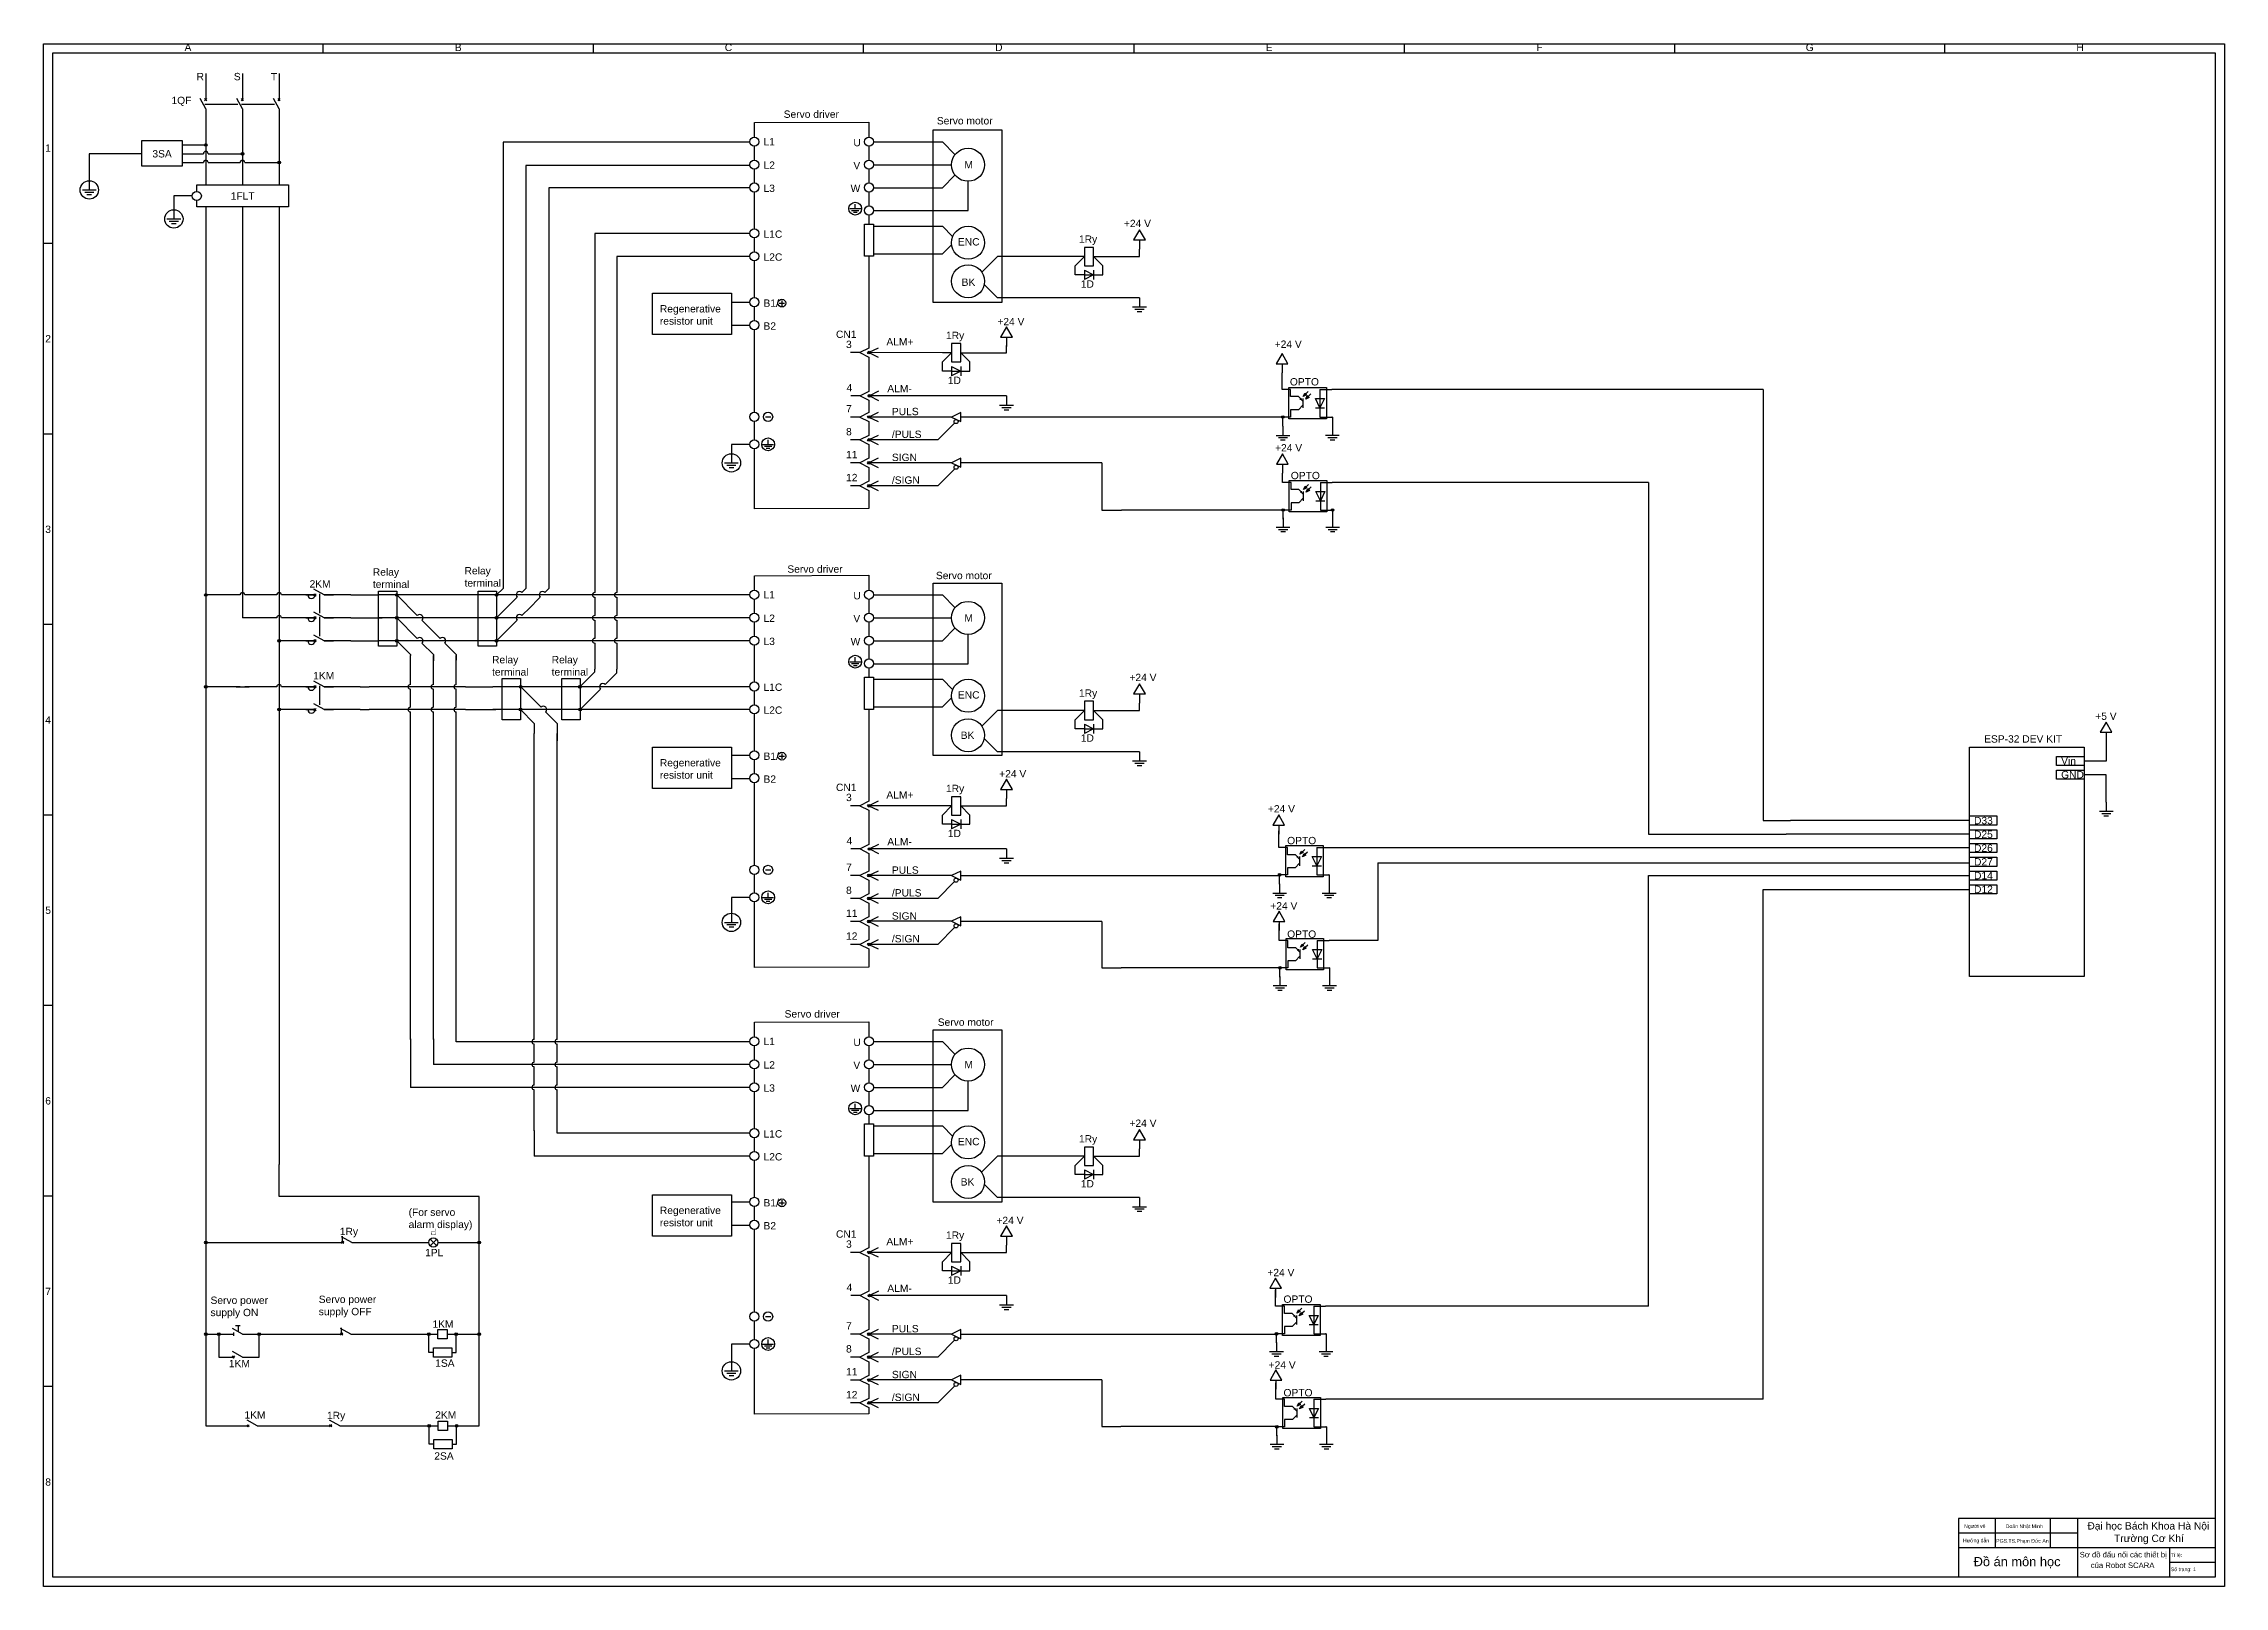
# Model space of a CAD drawing. Header units: millimetres. Extents: x 0 to 1189, y 0 to 841.
import ezdxf
from ezdxf.enums import TextEntityAlignment as Align

# ---------------------------------------------------------------- set-up
doc = ezdxf.new("R2010")
doc.units = ezdxf.units.MM
for name, color, linetype in [('LINK', 9, 'Continuous'), ('MISC', 7, 'Continuous'), ('SYMS', 7, 'Continuous'), ('WIRES', 7, 'Continuous')]:
    doc.layers.add(name, color=color, linetype=linetype)
doc.styles.get("Standard").update_dxf_attribs({"font": 'arial.ttf'})
doc.styles.add('WD_IEC', font='isocp2.shx')

msp = doc.modelspace()

# ---------------------------------------------------------------- texts
for s, p in [('A', (78.7, 837)), ('B', (226.1, 837)), ('C', (373.4, 837)), ('D', (520.8, 837)), ('E', (668.2, 837)), ('F', (815.6, 837)), ('G', (962.9, 837)), ('H', (1110.3, 837))]:
    msp.add_text(s, height=4).set_placement(p, align=Align.CENTER)
for s, p in [('1', (4, 784.1)), ('2', (4, 680.2)), ('3', (4, 576.3)), ('4', (4, 472.4)), ('5', (4, 368.6)), ('6', (4, 264.7)), ('7', (4, 160.8)), ('8', (4, 56.9))]:
    msp.add_text(s, height=4).set_placement(p, align=Align.MIDDLE_RIGHT)
for s, height, p in [('Hướng dẫn', 2, (1046.5, 24)), ('Người vẽ', 2, (1047.1, 31.9)), ('PGS.TS.Phạm Đức An', 2, (1064.6, 23.8)), ('Doãn Nhật Minh', 2, (1069.8, 31.8)), ('Đại học Bách Khoa Hà Nội', 4, (1114.3, 31)), ('Trường Cơ Khí', 4, (1128.8, 24.2)), ('Đồ án môn học', 5, (1052.3, 11)), ('Sơ đồ đấu nối các thiết bị', 3, (1110.1, 15.8)), ('                     của Robot SCARA', 3, (1091.7, 10)), ('Tỉ lệ:', 2, (1159.9, 16.1)), ('Số trang: 1', 2, (1159.8, 8.3))]:
    msp.add_text(s, height=height).set_placement(p)
at = {"char_height": 4, "attachment_point": 1}
for s, insert in [('R', (83.4, 825.1)), ('S', (103.7, 825.1)), ('T', (123.9, 825))]:
    msp.add_mtext(s, dxfattribs=dict(at, insert=insert))
for s, width, heights, insert in [('1QF', 13.361, [0], (69.7, 812.1)), ('Servo driver', 52.5, [0], (403.5, 804.6)), ('Servo motor', 52.5, [0], (487, 801)), ('L1', 12.287, [0], (392.5, 789.6)), ('U', 12.287, [0], (441.5, 789.1)), ('3SA', 17.603, [0], (59.3, 783)), ('L2', 12.287, [0], (392.5, 776.8)), ('V', 12.287, [0], (441.5, 776.6)), ('M', 11, [0], (502, 777)), ('L3', 12.287, [0], (392.5, 764.2)), ('W', 12.287, [0], (440, 764.1)), ('1FLT', 27.5, [0], (102, 760)), ('L1C', 12.287, [0], (392.5, 739.2)), ('+24 V', 18.47, [0], (589, 745)), ('L2C', 12.287, [0], (392.5, 726.7)), ('ENC', 12, [0], (498.5, 735)), ('1Ry', 12, [0], (564.5, 736.5)), ('B1/', 12.287, [0], (392.5, 701.6)), ('BK', 12.5, [0], (500.5, 713)), ('1D', 12.5, [0], (565.5, 712)), ('Regenerative\\Presistor unit', 41.5, [0], (336, 698.5)), ('+24 V', 18.47, [3.04], (520, 691.5)), ('B2', 12.287, [0], (392.5, 689.1)), ('CN1', 12, [0], (432, 684.6)), ('3', 6, [0], (437.5, 679.1)), ('ALM+', 13.5, [0], (459.5, 680.5)), ('1Ry', 12, [0], (492, 684)), ('+24 V', 18.47, [3.04], (671.2, 679.2)), ('4', 6, [0], (437.8, 655.5)), ('ALM-', 13.5, [0], (460, 655)), ('1D', 12.5, [0], (493, 659.5)), ('OPTO', 18.634, [0], (679.5, 658.7)), ('7', 6, [0], (437.5, 644)), ('PULS', 10.5, [0], (462.5, 642.5)), ('8', 6, [0], (437.5, 631.5)), ('/PULS', 10.5, [0], (462.5, 630.1)), ('11', 6, [0], (437.5, 619)), ('+24 V', 18.47, [3.04], (671.4, 622.7)), ('12', 6, [0], (437.5, 606.5)), ('SIGN', 13, [0], (462.5, 617.5)), ('OPTO', 18.634, [0], (680, 607.6)), ('/SIGN', 13, [0], (462.5, 605.1)), ('2KM', 18.5, [0], (145, 548.5)), ('Relay terminal', 19, [0], (179.5, 555)), ('Relay terminal', 19, [0], (229.5, 555.7)), ('Servo driver', 52.5, [0], (405.5, 556.6)), ('Servo motor', 52.5, [0], (486.5, 553.1)), ('L1', 12.287, [0], (392.5, 542.6)), ('U', 12.287, [0], (441.5, 542.1)), ('L2', 12.287, [0], (392.5, 529.8)), ('V', 12.287, [0], (441.5, 529.6)), ('M', 11, [0], (502, 530)), ('L3', 12.287, [0], (392.5, 517.2)), ('W', 12.287, [0], (440, 517.1)), ('Relay terminal', 19, [0], (244.5, 507.2)), ('Relay terminal', 19, [0], (277, 507.2)), ('1KM', 18.5, [0], (147, 498.5)), ('L1C', 12.287, [0], (392.5, 492.2)), ('ENC', 12, [0], (498.5, 488)), ('1Ry', 12, [0], (564.5, 489)), ('+24 V', 18.47, [3.04], (592, 497.5)), ('L2C', 12.287, [0], (392.5, 479.7)), ('+5 V', 18.47, [3.04], (1118.6, 476.4)), ('BK', 11.5, [0], (500, 466)), ('1D', 12.5, [0], (565.5, 464.5)), ('ESP-32 DEV KIT', 44.54, [5.02], (1058, 464)), ('B1/', 12.287, [0], (392.5, 454.6)), ('Vin', 11, [0], (1100, 452)), ('Regenerative\\Presistor unit', 41.5, [0], (336, 451)), ('B2', 12.287, [0], (392.5, 442.1)), ('+24 V', 18.47, [3.04], (521, 445)), ('GND', 11, [0], (1100, 444.5)), ('CN1', 12, [0], (432, 437.6)), ('3', 6, [0], (437.5, 432.1)), ('ALM+', 13.5, [0], (459.5, 433.5)), ('1Ry', 12, [0], (492, 437)), ('+24 V', 18.47, [3.04], (667.5, 425.9)), ('D33', 11, [0], (1052.5, 419.5)), ('4', 6, [0], (437.8, 408.5)), ('ALM-', 13.5, [0], (460, 408)), ('1D', 12.5, [0], (493, 412.5)), ('OPTO', 18.634, [0], (678, 408.6)), ('D25', 11, [0], (1052.5, 412)), ('D26', 11, [0], (1052.5, 404.5)), ('7', 6, [0], (437.5, 394)), ('PULS', 10.5, [0], (462.5, 392.5)), ('D27', 11, [0], (1052.5, 397)), ('8', 6, [0], (437.5, 381.5)), ('D14', 11, [0], (1052.5, 389.5)), ('D12', 11, [0], (1052.5, 382)), ('11', 6, [0], (437.5, 369)), ('/PULS', 10.5, [0], (462.5, 380.1)), ('+24 V', 18.47, [3.04], (668.8, 373)), ('SIGN', 13, [0], (462.5, 367.5)), ('OPTO', 18.634, [0], (678, 357.6)), ('12', 6, [0], (437.5, 356.5)), ('/SIGN', 13, [0], (462.5, 355.1)), ('Servo driver', 52.5, [0], (404, 314.1)), ('Servo motor', 52.5, [0], (487.5, 309.6)), ('L1', 12.287, [0], (392.5, 299.1)), ('U', 12.287, [0], (441.5, 298.6)), ('L2', 12.287, [0], (392.5, 286.3)), ('V', 12.287, [0], (441.5, 286.1)), ('M', 11, [0], (502, 286.5)), ('L3', 12.287, [0], (392.5, 273.7)), ('W', 12.287, [0], (440, 273.6)), ('+24 V', 18.47, [3.04], (592, 254.5)), ('L1C', 12.287, [0], (392.5, 248.7)), ('ENC', 12, [0], (498.5, 244.5)), ('1Ry', 12, [0], (564.5, 246)), ('L2C', 12.287, [0], (392.5, 236.2)), ('BK', 11.5, [0], (500, 222.5)), ('1D', 12.5, [0], (565.5, 221.5)), ('(For servo alarm display)', 36.466, [18.5], (199, 206)), ('Regenerative\\Presistor unit', 41.5, [0], (336, 207)), ('B1/', 12.287, [0], (392.5, 211.1)), ('1Ry', 18.5, [0], (161.5, 195.5)), ('B2', 12.287, [0], (392.5, 198.6)), ('CN1', 12, [0], (432, 194.1)), ('1Ry', 12, [0], (492, 193.5)), ('+24 V', 18.47, [3.04], (519.5, 201.5)), ('1PL', 12.5, [0], (208, 184)), ('3', 6, [0], (437.5, 188.6)), ('ALM+', 13.5, [0], (459.5, 190)), ('1D', 12.5, [0], (493, 169)), ('+24 V', 18.47, [3.04], (667.2, 173.1)), ('Servo power supply ON', 35.5, [0], (91, 158)), ('Servo power supply OFF', 35.5, [0], (150, 158.5)), ('4', 6, [0], (437.8, 165)), ('ALM-', 13.5, [0], (460, 164.5)), ('OPTO', 18.634, [0], (676, 158.6)), ('1KM', 18.5, [0], (212, 145)), ('7', 6, [0], (437.5, 144)), ('8', 6, [0], (437.5, 131.5)), ('PULS', 10.5, [0], (462.5, 142.5)), ('1KM', 18.5, [0], (101, 123.5)), ('1SA', 18.5, [0], (213.5, 123.7)), ('11', 6, [0], (437.5, 119)), ('/PULS', 10.5, [0], (462.5, 130.1)), ('+24 V', 18.47, [3.04], (667.9, 122.7)), ('SIGN', 13, [0], (462.5, 117.5)), ('OPTO', 18.634, [0], (676, 107.6)), ('1KM', 18.5, [0], (109.5, 95.5)), ('1Ry', 18.5, [0], (154.5, 95.2)), ('2KM', 18.5, [0], (213.5, 95.5)), ('12', 6, [0], (437.5, 106.5)), ('/SIGN', 13, [0], (462.5, 105.1)), ('2SA', 18.5, [0], (213, 73.1))]:
    msp.add_mtext_dynamic_manual_height_columns(s, width=width, gutter_width=20, heights=heights, dxfattribs=dict(at, insert=insert))

# ---------------------------------------------------------------- blocks, each defined once
blk = doc.blocks.new('WDDOT')
for radius in [0.72, 0.449, 0.223]:
    blk.add_circle((0, 0), radius)
blk = doc.blocks.new('VGND4')
for p, q in [((0, 0), (0, -10)), ((-3.75, -10), (3.75, -10)), ((-2.5, -11.25), (2.5, -11.25)), ((-1.25, -12.5), (1.25, -12.5))]:
    blk.add_line(p, q)
blk.add_circle((0, -10), 5)
at = {"style": 'WD_IEC'}
for tag, p in [('INST', (-5.25, 2.75)), ('LOC', (-5.25, -0.75)), ('TAG1', (-5.25, -4.25))]:
    blk.add_attdef(tag, text='', height=2.5, dxfattribs=at).set_placement(p, align=Align.RIGHT)
at = {"style": 'WD_IEC', "flags": 1}
blk.add_attdef('X2TERM01', (0, 0), '', height=0.32, dxfattribs=at)
blk = doc.blocks.new('VCB1')
for p, q in [((0, -2.5), (-3.1, 3.1)), ((0.6, 1.9), (-0.6, 3.1)), ((-0.6, 1.9), (0.6, 3.1)), ((0, 7.5), (0, 2.5)), ((0, -2.5), (0, -7.5))]:
    blk.add_line(p, q)
at = {"style": 'WD_IEC'}
for tag, p in [('TAG1', (-8, -1.7)), ('INST', (-8, 5.3)), ('LOC', (-8, 1.8)), ('RATING1', (-8, -6.3)), ('DESC1', (-8, -14.3)), ('DESC3', (-8, -21.3)), ('DESC2', (-8, -17.8))]:
    blk.add_attdef(tag, text='', height=2.5, dxfattribs=at).set_placement(p, align=Align.RIGHT)
blk.add_attdef('TERM01', text='', height=2, rotation=90, dxfattribs=at).set_placement((-1, 7.5), align=Align.RIGHT)
blk.add_attdef('TERM02', (-1, -7.5), '', height=2, rotation=90, dxfattribs=at)
at = {"style": 'WD_IEC', "flags": 1}
for tag, p, height in [('X4LINK', (-2, 0), 0.32), ('X1LINK', (-0.5, 0), 0.32), ('X2TERM01', (0, 7.5), 0.32), ('MFG', (2.8, 6.5), 1.5), ('CAT', (2.8, 4), 1.5), ('X8TERM02', (0, -7.5), 0.32), ('ASSYCODE', (1, -9), 1), ('FAMILY', (1, -10.5), 1), ('CATDESC', (1, -12), 1), ('CONTACT', (1, -13.5), 1), ('COMMON', (2.2, -14.8), 1)]:
    blk.add_attdef(tag, p, '', height=height, dxfattribs=at)
at = {"lineweight": 15, "style": 'WD_IEC'}
blk.add_attdef('XREF', text='', height=2.5, dxfattribs=at).set_placement((-8, -10.3), align=Align.RIGHT)
blk = doc.blocks.new('VCB2')
for p, q in [((0, -2.5), (-3.1, 3.1)), ((0.6, 1.9), (-0.6, 3.1)), ((-0.6, 1.9), (0.6, 3.1)), ((0, 7.5), (0, 2.5)), ((0, -2.5), (0, -7.5))]:
    blk.add_line(p, q)
at = {"style": 'WD_IEC'}
for tag, p in [('INST', (-8, 2.7)), ('LOC', (-8, -0.3)), ('DESC1', (-8, -13.3)), ('TAG2', (-8, -3.3)), ('DESC3', (-8, -19.3)), ('DESC2', (-8, -16.3))]:
    blk.add_attdef(tag, text='', height=2.5, dxfattribs=at).set_placement(p, align=Align.RIGHT)
blk.add_attdef('TERM01', text='', height=2, rotation=90, dxfattribs=at).set_placement((-1, 7.5), align=Align.RIGHT)
blk.add_attdef('TERM02', (-1, -7.5), '', height=2, rotation=90, dxfattribs=at)
at = {"style": 'WD_IEC', "flags": 1}
for tag, p, height in [('X4LINK', (-2.5, 0), 0.32), ('X1LINK', (-0.5, 0), 0.32), ('X2TERM01', (0, 7.5), 0.32), ('X8TERM02', (0, -7.5), 0.32), ('FAMILY', (1, -10.5), 1), ('CONTACT', (1, -13.5), 1)]:
    blk.add_attdef(tag, p, '', height=height, dxfattribs=at)
blk.add_attdef('RATING1', text='', height=2.5, dxfattribs=at).set_placement((-8, -6.3), align=Align.RIGHT)
at = {"lineweight": 15, "style": 'WD_IEC'}
blk.add_attdef('XREF', text='', height=2.5, dxfattribs=at).set_placement((-8, -10.3), align=Align.RIGHT)
blk = doc.blocks.new('VCR1K33')
for p, q in [((0, 2.5), (0, 7.5)), ((5, 7.5), (0, 2.5)), ((10, 7.5), (5, 7.5)), ((7.5, 2.5), (12.5, 2.5)), ((7.5, -2.5), (10, 2.5)), ((10, 2.5), (10, 7.5)), ((10, 2.5), (12.5, -2.5)), ((10, -2.5), (10, 2.5)), ((0, -2.5), (0, -7.5)), ((5, -7.5), (0, -2.5)), ((10, -7.5), (5, -7.5)), ((7.5, -2.5), (12.5, -2.5)), ((10, -2.5), (10, -7.5))]:
    blk.add_line(p, q)
blk.add_lwpolyline([(-5, 2.5), (-5, -2.5), (5, -2.5), (5, 2.5)], close=True)
at = {"style": 'WD_IEC'}
for tag, p in [('INST', (-5, 9.5)), ('TAG1', (-5, 3.5)), ('LOC', (-5, 6.5)), ('DESC3', (-5.3, -11.5)), ('DESC2', (-5.3, -8.5)), ('DESC1', (-5.3, -5.5))]:
    blk.add_attdef(tag, text='', height=2.5, dxfattribs=at).set_placement(p, align=Align.RIGHT)
at = {"style": 'WD_IEC', "flags": 9}
for tag, p in [('MFG', (-5.6, 1)), ('CAT', (-5.6, -1.5))]:
    blk.add_attdef(tag, text='', height=1.5, dxfattribs=at).set_placement(p, align=Align.RIGHT)
at = {"style": 'WD_IEC', "flags": 1}
for tag, p, height in [('X4LINK', (-5, 0), 0.32), ('X2TERM01', (0, 7.5), 0.32), ('X1LINK', (5, 0), 0.32), ('X8TERM02', (0, -7.5), 0.32), ('ASSYCODE', (10.7, -4.3), 1), ('FAMILY', (10.7, -5.8), 1), ('CATDESC', (10.7, -7.3), 1)]:
    blk.add_attdef(tag, p, '', height=height, dxfattribs=at)
at = {"style": 'WD_IEC'}
blk.add_attdef('TERM01', text='', height=2, rotation=90, dxfattribs=at).set_placement((-1, 7.5), align=Align.RIGHT)
blk.add_attdef('TERM02', (-1, -7.5), '', height=2, rotation=90, dxfattribs=at)
at = {"lineweight": 9, "style": 'WD_IEC'}
for tag, p in [('NO', (-5.2, -16.4)), ('NC', (-5.2, -19.4))]:
    blk.add_attdef(tag, text='', height=2.5, dxfattribs=at).set_placement(p, align=Align.TOP_RIGHT)
for tag, p in [('XREFNO', (-3.7, -16.4)), ('XREFNC', (-3.7, -19.4))]:
    blk.add_attdef(tag, text='', height=2.5, dxfattribs=at).set_placement(p, align=Align.TOP_LEFT)
blk = doc.blocks.new('HCB1')
for p, q in [((-7.5, 0), (-2.5, 0)), ((2.5, 0), (-3.1, 3.1)), ((-1.9, -0.6), (-3.1, 0.6)), ((-1.9, 0.6), (-3.1, -0.6)), ((2.5, 0), (7.5, 0))]:
    blk.add_line(p, q)
at = {"style": 'WD_IEC'}
for tag, p in [('INST', (-5, 11.1)), ('TAG1', (-5, 4.1)), ('LOC', (-5, 7.6)), ('DESC1', (-5, -11.2)), ('DESC3', (-5, -18.2)), ('DESC2', (-5, -14.8))]:
    blk.add_attdef(tag, text='', height=2.5, dxfattribs=at).set_placement(p, align=Align.RIGHT)
for tag, p, height, flags in [('MFG', (4.9, 12.1), 1.5, 9), ('X4TERM01', (-7.5, 0), 0.32, 1), ('TERM01', (-7.5, 1), 2, 8), ('X2LINK', (0, 2.5), 0.32, 1), ('X8LINK', (0, 0.6), 0.32, 1), ('CAT', (4.9, 9.6), 1.5, 9), ('X1TERM02', (7.5, 0), 0.32, 1), ('ASSYCODE', (12.2, -2.8), 1, 1), ('FAMILY', (12.2, -4.2), 1, 1), ('CATDESC', (12.2, -5.8), 1, 1), ('CONTACT', (12.5, -7.5), 1, 1), ('COMMON', (13.8, -8.8), 1, 1)]:
    blk.add_attdef(tag, p, '', height=height, dxfattribs=dict(at, flags=flags))
at = {"style": 'WD_IEC', "flags": 8}
blk.add_attdef('TERM02', text='', height=2, dxfattribs=at).set_placement((7.5, 1), align=Align.RIGHT)
at = {"lineweight": 15, "style": 'WD_IEC'}
for tag, p in [('RATING1', (-5, -3.8)), ('XREF', (-5, -7.5))]:
    blk.add_attdef(tag, text='', height=2.5, dxfattribs=at).set_placement(p, align=Align.RIGHT)
blk = doc.blocks.new('HCB2')
for p, q in [((-7.5, 0), (-2.5, 0)), ((2.5, 0), (-3.1, 3.1)), ((-1.9, -0.6), (-3.1, 0.6)), ((-1.9, 0.6), (-3.1, -0.6)), ((2.5, 0), (7.5, 0))]:
    blk.add_line(p, q)
at = {"style": 'WD_IEC'}
for tag, p in [('INST', (-5, 11.1)), ('TAG2', (-5, 4.1)), ('LOC', (-5, 7.6)), ('DESC1', (-5, -13.8)), ('DESC3', (-5, -20.8)), ('DESC2', (-5, -17.2))]:
    blk.add_attdef(tag, text='', height=2.5, dxfattribs=at).set_placement(p, align=Align.RIGHT)
for tag, p, height, flags in [('TERM01', (-8, 1), 2, 8), ('X4TERM01', (-7.5, 0), 0.32, 1), ('X2LINK', (0, 2.5), 0.32, 1), ('X8LINK', (0, 0.6), 0.32, 1), ('X1TERM02', (7.5, 0), 0.32, 1), ('FAMILY', (12.2, -4.2), 1, 1), ('CONTACT', (12.5, -7.5), 1, 1)]:
    blk.add_attdef(tag, p, '', height=height, dxfattribs=dict(at, flags=flags))
at = {"style": 'WD_IEC', "flags": 8}
blk.add_attdef('TERM02', text='', height=2, dxfattribs=at).set_placement((8, 1), align=Align.RIGHT)
at = {"lineweight": 15, "style": 'WD_IEC', "flags": 1}
blk.add_attdef('RATING1', text='', height=2.5, dxfattribs=at).set_placement((-5, -6.2), align=Align.RIGHT)
at = {"lineweight": 15, "style": 'WD_IEC'}
blk.add_attdef('XREF', text='', height=2.5, dxfattribs=at).set_placement((-5, -10), align=Align.RIGHT)
blk = doc.blocks.new('VLT1C')
for p, q in [((-1.8, -1.8), (1.8, 1.8)), ((1.8, -1.8), (-1.8, 1.8)), ((0, 7.5), (0, 2.5)), ((0, -2.5), (0, -7.5))]:
    blk.add_line(p, q)
blk.add_circle((0, 0), 2.5)
at = {"style": 'WD_IEC'}
for tag, p in [('INST', (-5.5, 10.3)), ('TAG1', (-5.5, 3.3)), ('LOC', (-5.5, 6.8)), ('DESC3', (-5.5, -13.3)), ('DESC2', (-5.5, -9.8)), ('DESC1', (-5.5, -6.3))]:
    blk.add_attdef(tag, text='', height=2.5, dxfattribs=at).set_placement(p, align=Align.RIGHT)
at = {"style": 'WD_IEC', "flags": 9}
for tag, p in [('MFG', (-6, -0.2)), ('CAT', (-6, -2.8))]:
    blk.add_attdef(tag, text='', height=1.5, dxfattribs=at).set_placement(p, align=Align.RIGHT)
at = {"style": 'WD_IEC'}
blk.add_attdef('TERM01', text='', height=2, rotation=90, dxfattribs=at).set_placement((-1, 7.5), align=Align.RIGHT)
blk.add_attdef('TERM02', (-1, -7.5), '', height=2, rotation=90, dxfattribs=at)
at = {"style": 'WD_IEC', "flags": 1}
for tag, p, height in [('X4LINK', (-3, 0), 0.32), ('X2TERM01', (0, 7.5), 0.32), ('X1LINK', (3, 0), 0.32), ('X8TERM02', (0, -7.5), 0.32), ('ASSYCODE', (1, -4), 1), ('FAMILY', (1, -5.5), 1), ('CATDESC', (1, -7), 1)]:
    blk.add_attdef(tag, p, '', height=height, dxfattribs=at)
at = {"lineweight": 13, "style": 'WD_IEC'}
blk.add_attdef('COLOR', text='', height=2.5, dxfattribs=at).set_placement((3.8, 0), align=Align.MIDDLE_LEFT)
at = {"lineweight": 15, "style": 'WD_IEC'}
for tag, p in [('WDTAGALT', (-5.5, -21)), ('XREF', (-5.5, -18))]:
    blk.add_attdef(tag, text='', height=2.5, dxfattribs=at).set_placement(p, align=Align.RIGHT)
blk = doc.blocks.new('HDS11Q65')
for p, q in [((-7.5, 0), (-2.5, 0)), ((2.5, 0), (-3.1, 3.1)), ((-2.5, 0.9), (-2.5, -0.9)), ((-1.3, 4.8), (1.2, 4.8)), ((0, 4.8), (0, 1.4)), ((2.5, 0), (7.5, 0))]:
    blk.add_line(p, q)
at = {"style": 'WD_IEC'}
for tag, p in [('INST', (-5, 10.1)), ('TAG1', (-5, 4.1)), ('LOC', (-5, 7.1)), ('RATING1', (-5, -4.2)), ('DESC2', (-5, -13.2)), ('DESC1', (-5, -10.2)), ('DESC3', (-5, -16.2))]:
    blk.add_attdef(tag, text='', height=2.5, dxfattribs=at).set_placement(p, align=Align.RIGHT)
for tag, p, height, flags in [('X4TERM01', (-7.5, 0), 0.32, 1), ('TERM01', (-7.5, 1), 2, 8), ('X2LINK', (0, 5.7), 0.32, 1), ('X8LINK', (0, 0), 0.32, 1), ('MFG', (2.8, 9.5), 1.5, 9), ('CAT', (2.8, 7), 1.5, 9), ('X1TERM02', (7.5, 0), 0.32, 1), ('ASSYCODE', (2.6, -2.7), 1, 1), ('FAMILY', (2.6, -4.2), 1, 1), ('CATDESC', (2.6, -5.7), 1, 1)]:
    blk.add_attdef(tag, p, '', height=height, dxfattribs=dict(at, flags=flags))
at = {"style": 'WD_IEC', "flags": 8}
blk.add_attdef('TERM02', text='', height=2, dxfattribs=at).set_placement((7.5, 1), align=Align.RIGHT)
at = {"lineweight": 15, "style": 'WD_IEC'}
blk.add_attdef('XREF', text='', height=2.5, dxfattribs=at).set_placement((-5, -7.2), align=Align.RIGHT)
blk = doc.blocks.new('VDI1')
for p, q in [((0, -2.5), (-2.5, 2.5)), ((-2.5, 2.5), (2.5, 2.5)), ((0, 7.5), (0, -7.5)), ((2.5, 2.5), (0, -2.5)), ((-2.5, -2.5), (2.5, -2.5))]:
    blk.add_line(p, q)
at = {"style": 'WD_IEC'}
for tag, p in [('INST', (-5.5, 10.25)), ('TAG1', (-5.5, 3.25)), ('LOC', (-5.5, 6.75)), ('DESC3', (-5.5, -13.35)), ('DESC2', (-5.5, -9.85)), ('DESC1', (-5.5, -6.35))]:
    blk.add_attdef(tag, text='', height=2.5, dxfattribs=at).set_placement(p, align=Align.RIGHT)
at = {"style": 'WD_IEC', "flags": 9}
for tag, p in [('MFG', (-5.5, -0.25)), ('CAT', (-5.5, -2.75))]:
    blk.add_attdef(tag, text='', height=1.5, dxfattribs=at).set_placement(p, align=Align.RIGHT)
at = {"style": 'WD_IEC'}
blk.add_attdef('TERM01', text='', height=2, rotation=90, dxfattribs=at).set_placement((-1, 7.5), align=Align.RIGHT)
blk.add_attdef('TERM02', (-1, -7.5), '', height=2, rotation=90, dxfattribs=at)
at = {"style": 'WD_IEC', "flags": 1}
for tag, p, height in [('X2TERM01', (0, 7.5), 0.32), ('X8TERM02', (0, -7.5), 0.32), ('ASSYCODE', (1, -4), 1), ('WDBLKNAM', (1, -8.5), 1), ('FAMILY', (1, -5.5), 1), ('CATDESC', (1, -7), 1)]:
    blk.add_attdef(tag, p, '', height=height, dxfattribs=at)
blk = doc.blocks.new('VDV1B6')
for p, q in [((-5.3, 3.7), (-6.7, 5.1)), ((-4.8, 4.2), (-5.8, 3.2)), ((-5.8, 3.2), (-3.9, 2.3)), ((-3.9, 5.1), (-5.3, 6.4)), ((-3.9, 2.3), (-4.8, 4.2)), ((-3.5, 5.5), (-4.4, 4.6)), ((-4.4, 4.6), (-2.6, 3.7)), ((-2.6, 3.7), (-3.5, 5.5)), ((-2.4, 1.1), (0, 3.6)), ((-2.4, 2.5), (-2.4, -2.5)), ((-1.6, 2), (-1.5, 2.7)), ((-1.6, 2), (-0.8, 2.1)), ((-2.4, -1.1), (0, -3.6))]:
    blk.add_line(p, q)
for points in [[(-4.8, 4.2), (-5.8, 3.2), (-3.9, 2.3)], [(-3.5, 5.5), (-4.4, 4.6), (-2.6, 3.7)]]:
    blk.add_solid(points)
at = {"style": 'WD_IEC'}
for tag, p in [('TAG1', (-7.5, 0.8)), ('INST', (-7.5, 6.8)), ('LOC', (-7.5, 3.8)), ('DESC2', (-7, -10.3)), ('DESC3', (-7, -13.3)), ('DESC1', (-7, -7.3))]:
    blk.add_attdef(tag, text='', height=2.5, dxfattribs=at).set_placement(p, align=Align.RIGHT)
blk.add_attdef('TERM01', (-0.5, 3.8), '', height=2, rotation=90, dxfattribs=at)
at = {"style": 'WD_IEC', "flags": 1}
for tag, p, height in [('X4TERM03', (-2.4, 0), 0.32), ('X2TERM01', (0, 3.6), 0.32), ('ASSYCODE', (2.5, 0), 1), ('X8TERM02', (0, -3.6), 0.32), ('FAMILY', (2.5, -1.5), 1), ('CATDESC', (2.5, -3), 1)]:
    blk.add_attdef(tag, p, '', height=height, dxfattribs=at)
at = {"style": 'WD_IEC', "flags": 9}
for tag, p in [('MFG', (5.5, 6.9)), ('CAT', (5.5, 4.4))]:
    blk.add_attdef(tag, text='', height=1.5, dxfattribs=at).set_placement(p, align=Align.RIGHT)
at = {"lineweight": 15, "style": 'WD_IEC'}
blk.add_attdef('XREF', text='', height=2.5, dxfattribs=at).set_placement((-7, -4.3), align=Align.RIGHT)
at = {"style": 'WD_IEC'}
for tag, p in [('TERM03', (-3, -0.2)), ('TERM02', (-0.5, -4))]:
    blk.add_attdef(tag, text='', height=2, rotation=90, dxfattribs=at).set_placement(p, align=Align.RIGHT)
blk = doc.blocks.new('VGND2')
for p, q in [((0, 0), (0, -5)), ((-3.75, -5), (3.75, -5)), ((-2.5, -6.25), (2.5, -6.25)), ((-1.25, -7.5), (1.25, -7.5))]:
    blk.add_line(p, q)
at = {"style": 'WD_IEC'}
for tag, p in [('INST', (-5.25, 2.75)), ('LOC', (-5.25, -0.75)), ('TAG1', (-5.25, -4.25))]:
    blk.add_attdef(tag, text='', height=2.5, dxfattribs=at).set_placement(p, align=Align.RIGHT)
at = {"style": 'WD_IEC', "flags": 1}
blk.add_attdef('X2TERM01', (0, 0), '', height=0.32, dxfattribs=at)
blk = doc.blocks.new('VGND5')
blk.add_line((0, -5), (0, 0))
blk.add_lwpolyline([(0, -10.6), (3.2, -5), (-3.2, -5)], close=True)
at = {"style": 'WD_IEC'}
for tag, p in [('INST', (-5.2, 2.8)), ('LOC', (-5.2, -0.8)), ('TAG1', (-5.2, -4.2))]:
    blk.add_attdef(tag, text='', height=2.5, dxfattribs=at).set_placement(p, align=Align.RIGHT)
at = {"style": 'WD_IEC', "flags": 1}
blk.add_attdef('X2TERM01', (0, 0), '', height=0.32, dxfattribs=at)

# ---------------------------------------------------------------- linework, layer by layer
for p, q in [((5, 5), (5, 836)), ((5, 836), (1184, 836)), ((152.4, 836), (152.4, 841)), ((299.8, 836), (299.8, 841)), ((447.1, 836), (447.1, 841)), ((594.5, 836), (594.5, 841)), ((741.9, 836), (741.9, 841)), ((889.3, 836), (889.3, 841)), ((1036.6, 836), (1036.6, 841)), ((1184, 836), (1184, 5)), ((439.5, 751.1), (445.5, 751.1)), ((440.5, 750.1), (444.5, 750.1)), ((441.5, 749.1), (443.5, 749.1)), ((442.5, 751.1), (442.5, 753.6)), ((5, 732.1), (0, 732.1)), ((401, 699.6), (404, 699.6)), ((402.5, 701.1), (402.5, 698.1)), ((445, 672.6), (440, 672.6)), ((450, 675.1), (445, 672.6)), ((445, 672.6), (450, 670.1)), ((455, 675.1), (450, 672.6)), ((450, 672.6), (455, 670.1)), ((450, 663), (450, 657.5)), ((675.2, 652.5), (675.2, 657.5)), ((445.2, 649), (440.2, 649)), ((450, 651.4), (445.2, 649)), ((445.2, 649), (450, 646.6)), ((455.2, 651.5), (450.2, 649)), ((450.2, 649), (455.2, 646.5)), ((679.9, 652.5), (675.2, 652.5)), ((679.9, 648.6), (679.9, 652.5)), ((684.2, 648.6), (679.9, 648.6)), ((695.9, 652.5), (702.4, 652.5)), ((393.5, 637.6), (396.5, 637.6)), ((445, 637.5), (440, 637.5)), ((450, 640), (445, 637.5)), ((445, 637.5), (450, 635)), ((455, 640), (450, 637.5)), ((450, 637.5), (455, 635)), ((500, 640), (495, 637.5)), ((495, 637.5), (500, 635)), ((500, 635), (500, 640)), ((679.9, 637.5), (675.2, 637.5)), ((675.7, 632.5), (675.7, 637.5)), ((679.9, 641.4), (679.9, 637.5)), ((684.2, 641.4), (679.9, 641.4)), ((695.9, 637.5), (702.4, 637.5)), ((702.7, 637.5), (702.4, 637.5)), ((702.7, 637.5), (702.7, 632.5)), ((5, 628.2), (0, 628.2)), ((392, 622.6), (398, 622.6)), ((393, 621.6), (397, 621.6)), ((394, 620.6), (396, 620.6)), ((395, 622.6), (395, 625.1)), ((445, 625), (440, 625)), ((450, 627.5), (445, 625)), ((445, 625), (450, 622.5)), ((455, 627.5), (450, 625)), ((450, 625), (455, 622.5)), ((445, 612.5), (440, 612.5)), ((450, 615), (445, 612.5)), ((445, 612.5), (450, 610)), ((455, 615), (450, 612.5)), ((450, 612.5), (455, 610)), ((500, 615.1), (495, 612.6)), ((495, 612.6), (500, 610.1)), ((500, 610.1), (500, 615.1)), ((675.4, 601.8), (675.4, 606.8)), ((445, 600), (440, 600)), ((450, 602.5), (445, 600)), ((445, 600), (450, 597.5)), ((455, 602.5), (450, 600)), ((450, 600), (455, 597.5)), ((680.1, 601.8), (675.4, 601.8)), ((680.1, 597.9), (680.1, 601.8)), ((684.4, 597.9), (680.1, 597.9)), ((696.1, 601.8), (702.6, 601.8)), ((680.1, 586.8), (675.4, 586.8)), ((675.8, 581.8), (675.8, 586.8)), ((680.1, 590.7), (680.1, 586.8)), ((684.4, 590.7), (680.1, 590.7)), ((696.1, 586.8), (702.6, 586.8)), ((702.8, 586.8), (702.6, 586.8)), ((702.8, 586.8), (702.8, 581.8)), ((5, 524.4), (0, 524.4)), ((439.5, 504.1), (445.5, 504.1)), ((440.5, 503.1), (444.5, 503.1)), ((441.5, 502.1), (443.5, 502.1)), ((442.5, 504.1), (442.5, 506.6)), ((401, 452.6), (404, 452.6)), ((402.5, 454.1), (402.5, 451.1)), ((450, 428.1), (445, 425.6)), ((455, 428.1), (450, 425.6)), ((5, 420.5), (0, 420.5)), ((445, 425.6), (440, 425.6)), ((445, 425.6), (450, 423.1)), ((450, 425.6), (455, 423.1)), ((450, 404.4), (445.2, 402)), ((450, 416), (450, 410.5)), ((455.2, 404.5), (450.2, 402)), ((673.4, 402.9), (673.4, 407.9)), ((445.2, 402), (440.2, 402)), ((445.2, 402), (450, 399.6)), ((450.2, 402), (455.2, 399.5)), ((678.2, 402.9), (673.4, 402.9)), ((678.2, 398.9), (678.2, 402.9)), ((682.4, 398.9), (678.2, 398.9)), ((694.2, 402.9), (700.7, 402.9)), ((393.5, 390.6), (396.5, 390.6)), ((445, 387.5), (440, 387.5)), ((450, 390), (445, 387.5)), ((445, 387.5), (450, 385)), ((455, 390), (450, 387.5)), ((450, 387.5), (455, 385)), ((500, 390), (495, 387.5)), ((495, 387.5), (500, 385)), ((500, 385), (500, 390)), ((678.2, 387.9), (673.4, 387.9)), ((673.9, 382.9), (673.9, 387.9)), ((678.2, 391.8), (678.2, 387.9)), ((682.4, 391.8), (678.2, 391.8)), ((694.2, 387.9), (700.7, 387.9)), ((700.9, 387.9), (700.7, 387.9)), ((700.9, 387.9), (700.9, 382.9)), ((392, 375.6), (398, 375.6)), ((393, 374.6), (397, 374.6)), ((394, 373.6), (396, 373.6)), ((395, 375.6), (395, 378.1)), ((445, 375), (440, 375)), ((450, 377.5), (445, 375)), ((445, 375), (450, 372.5)), ((455, 377.5), (450, 375)), ((450, 375), (455, 372.5)), ((445, 362.5), (440, 362.5)), ((450, 365), (445, 362.5)), ((445, 362.5), (450, 360)), ((455, 365), (450, 362.5)), ((450, 362.5), (455, 360)), ((500, 365.1), (495, 362.6)), ((495, 362.6), (500, 360.1)), ((500, 360.1), (500, 365.1)), ((673.6, 352.2), (673.6, 357.2)), ((445, 350), (440, 350)), ((450, 352.5), (445, 350)), ((445, 350), (450, 347.5)), ((455, 352.5), (450, 350)), ((450, 350), (455, 347.5)), ((678.4, 352.2), (673.6, 352.2)), ((678.4, 348.2), (678.4, 352.2)), ((682.6, 348.2), (678.4, 348.2)), ((694.4, 352.2), (700.9, 352.2)), ((678.4, 337.2), (673.6, 337.2)), ((674.1, 332.2), (674.1, 337.2)), ((678.4, 341.1), (678.4, 337.2)), ((682.6, 341.1), (678.4, 341.1)), ((694.4, 337.2), (700.9, 337.2)), ((701.1, 337.2), (700.9, 337.2)), ((701.1, 337.2), (701.1, 332.2)), ((5, 316.6), (0, 316.6)), ((442.5, 260.6), (442.5, 263.1)), ((439.5, 260.6), (445.5, 260.6)), ((440.5, 259.6), (444.5, 259.6)), ((441.5, 258.6), (443.5, 258.6)), ((5, 212.7), (0, 212.7)), ((401, 209.1), (404, 209.1)), ((402.5, 210.6), (402.5, 207.6)), ((163, 187.5), (163, 191)), ((445, 182.1), (440, 182.1)), ((450, 184.6), (445, 182.1)), ((445, 182.1), (450, 179.6)), ((455, 184.6), (450, 182.1)), ((450, 182.1), (455, 179.6)), ((450, 172.5), (450, 167)), ((445.2, 158.5), (440.2, 158.5)), ((450, 160.9), (445.2, 158.5)), ((445.2, 158.5), (450, 156.1)), ((455.2, 161), (450.2, 158.5)), ((450.2, 158.5), (455.2, 156)), ((671.7, 152.7), (671.7, 157.7)), ((393.5, 147.1), (396.5, 147.1)), ((676.5, 152.7), (671.7, 152.7)), ((676.5, 148.8), (676.5, 152.7)), ((680.7, 148.8), (676.5, 148.8)), ((692.5, 152.7), (699, 152.7)), ((162.5, 137.5), (162.5, 141)), ((392, 132.1), (398, 132.1)), ((393, 131.1), (397, 131.1)), ((395, 132.1), (395, 134.6)), ((445, 137.5), (440, 137.5)), ((450, 140), (445, 137.5)), ((445, 137.5), (450, 135)), ((455, 140), (450, 137.5)), ((450, 137.5), (455, 135)), ((500, 140), (495, 137.5)), ((495, 137.5), (500, 135)), ((500, 135), (500, 140)), ((676.5, 137.7), (671.7, 137.7)), ((672.2, 132.7), (672.2, 137.7)), ((676.5, 141.7), (676.5, 137.7)), ((680.7, 141.7), (676.5, 141.7)), ((692.5, 137.7), (699, 137.7)), ((699.2, 137.7), (699, 137.7)), ((699.2, 137.7), (699.2, 132.7)), ((394, 130.1), (396, 130.1)), ((445, 125), (440, 125)), ((450, 127.5), (445, 125)), ((445, 125), (450, 122.5)), ((455, 127.5), (450, 125)), ((450, 125), (455, 122.5)), ((5, 108.9), (0, 108.9)), ((445, 112.5), (440, 112.5)), ((450, 115), (445, 112.5)), ((445, 112.5), (450, 110)), ((455, 115), (450, 112.5)), ((450, 112.5), (455, 110)), ((500, 115.1), (495, 112.6)), ((495, 112.6), (500, 110.1)), ((500, 110.1), (500, 115.1)), ((671.9, 102), (671.9, 107)), ((445, 100), (440, 100)), ((450, 102.5), (445, 100)), ((445, 100), (450, 97.5)), ((455, 102.5), (450, 100)), ((450, 100), (455, 97.5)), ((676.6, 102), (671.9, 102)), ((676.6, 98.1), (676.6, 102)), ((680.9, 98.1), (676.6, 98.1)), ((692.6, 102), (699.1, 102)), ((676.6, 87), (671.9, 87)), ((672.4, 82), (672.4, 87)), ((676.6, 91), (676.6, 87)), ((680.9, 91), (676.6, 91)), ((692.6, 87), (699.1, 87)), ((699.4, 87), (699.1, 87)), ((699.4, 87), (699.4, 82)), ((1184, 37), (1044, 37)), ((1044, 37), (1044, 5)), ((1064, 37), (1064, 21)), ((1094, 37), (1094, 21)), ((1109, 37), (1109, 5)), ((1109, 29), (1044, 29)), ((1184, 21), (1044, 21)), ((1159, 21), (1159, 5)), ((1184, 13), (1159, 13)), ((1184, 5), (5, 5))]:
    msp.add_line(p, q)
for points in [[(0, 0), (0, 841), (1189, 841), (1189, 0), (0, 0)], [(53.6, 788.2), (75.5, 788.2), (75.5, 774.2), (53.6, 774.2)], [(485, 794), (522.5, 794), (522.5, 700), (485, 700)], [(447.5, 742.6), (452.5, 742.6), (452.5, 725.1), (447.5, 725.1)], [(332, 705), (375, 705), (375, 682.5), (332, 682.5)], [(678.9, 653.5), (699.4, 653.5), (699.4, 636.5), (678.9, 636.5)], [(679.1, 602.8), (699.6, 602.8), (699.6, 585.8), (679.1, 585.8)], [(485, 547), (522.5, 547), (522.5, 453), (485, 453)], [(182.5, 542.5), (192.5, 542.5), (192.5, 512.5), (182.5, 512.5)], [(237, 542.5), (247, 542.5), (247, 512.5), (237, 512.5)], [(250, 495), (260, 495), (260, 472.5), (250, 472.5)], [(282.5, 495), (292.5, 495), (292.5, 472.5), (282.5, 472.5)], [(447.5, 495.6), (452.5, 495.6), (452.5, 478.1), (447.5, 478.1)], [(332, 457.5), (375, 457.5), (375, 435), (332, 435)], [(1050, 457.5), (1112.5, 457.5), (1112.5, 332.5), (1050, 332.5)], [(1097.5, 452.5), (1112.5, 452.5), (1112.5, 447.5), (1097.5, 447.5)], [(1097.5, 445), (1112.5, 445), (1112.5, 440), (1097.5, 440)], [(1050, 420), (1065, 420), (1065, 415), (1050, 415)], [(1050, 412.5), (1065, 412.5), (1065, 407.5), (1050, 407.5)], [(1050, 405), (1065, 405), (1065, 400), (1050, 400)], [(677.2, 403.9), (697.7, 403.9), (697.7, 386.9), (677.2, 386.9)], [(1050, 397.5), (1065, 397.5), (1065, 392.5), (1050, 392.5)], [(1050, 390), (1065, 390), (1065, 385), (1050, 385)], [(1050, 382.5), (1065, 382.5), (1065, 377.5), (1050, 377.5)], [(677.4, 353.2), (697.9, 353.2), (697.9, 336.2), (677.4, 336.2)], [(485, 303.5), (522.5, 303.5), (522.5, 209.5), (485, 209.5)], [(447.5, 252.1), (452.5, 252.1), (452.5, 234.6), (447.5, 234.6)], [(332, 213.5), (375, 213.5), (375, 191), (332, 191)], [(675.5, 153.7), (696, 153.7), (696, 136.7), (675.5, 136.7)], [(215, 140), (220, 140), (220, 135), (215, 135)], [(212.5, 130), (222.5, 130), (222.5, 125), (212.5, 125)], [(675.6, 103), (696.1, 103), (696.1, 86), (675.6, 86)], [(215.2, 90), (220.2, 90), (220.2, 85), (215.2, 85)], [(212.7, 80), (222.7, 80), (222.7, 75), (212.7, 75)]]:
    msp.add_lwpolyline(points, close=True)
for points in [[(387.5, 790.1), (387.5, 798), (450, 798.2), (450, 790.1)], [(387.5, 777.6), (387.5, 785.1)], [(450, 785.1), (450, 777.6)], [(83.5, 760.5), (83.5, 764), (133.5, 764), (133.5, 752), (83.5, 752), (83.5, 755.5)], [(387.5, 765.1), (387.5, 772.6)], [(450, 772.6), (450, 765.1)], [(387.5, 740.1), (387.5, 760.1)], [(450, 760.1), (450, 752.6)], [(450, 747.6), (450, 742.6)], [(387.5, 727.6), (387.5, 735.1)], [(387.5, 702.6), (387.5, 722.6)], [(450, 725.1), (450, 675.1)], [(387.5, 690.1), (387.5, 697.6)], [(387.5, 640.1), (387.5, 685.1)], [(450, 670.1), (450, 662.6)], [(450, 657.6), (450, 651.4)], [(450, 646.6), (450, 640)], [(387.5, 625.1), (387.5, 635.1)], [(450, 635), (450, 627.5)], [(450, 597.5), (450, 587.6), (387.5, 587.4), (387.5, 620.1)], [(450, 622.5), (450, 615)], [(450, 610), (450, 602.5)], [(387.5, 543.1), (387.5, 551), (450, 551.2), (450, 543.1)], [(387.5, 530.6), (387.5, 538.1)], [(450, 538.1), (450, 530.6)], [(387.5, 518.1), (387.5, 525.6)], [(450, 525.6), (450, 518.1)], [(387.5, 493.1), (387.5, 513.1)], [(450, 513.1), (450, 505.6)], [(450, 500.6), (450, 495.6)], [(387.5, 480.6), (387.5, 488.1)], [(387.5, 455.6), (387.5, 475.6)], [(450, 478.1), (450, 428.1)], [(387.5, 443.1), (387.5, 450.6)], [(387.5, 393.1), (387.5, 438.1)], [(450, 423.1), (450, 415.6)], [(450, 410.6), (450, 404.4)], [(450, 399.6), (450, 390)], [(387.5, 378.1), (387.5, 388.1)], [(450, 388.2), (450, 386.8)], [(450, 385), (450, 377.5)], [(450, 385), (450, 377.5)], [(450, 347.5), (450, 337.6), (387.5, 337.4), (387.5, 373.1)], [(450, 375.7), (450, 374.3)], [(450, 372.5), (450, 365)], [(450, 372.5), (450, 365)], [(450, 363.2), (450, 361.8)], [(450, 360), (450, 352.5)], [(450, 360), (450, 352.5)], [(450, 350.7), (450, 349.3)], [(387.5, 299.6), (387.5, 307.5), (450, 307.7), (450, 299.6)], [(387.5, 287.1), (387.5, 294.6)], [(450, 294.6), (450, 287.1)], [(387.5, 274.6), (387.5, 282.1)], [(450, 282.1), (450, 274.6)], [(387.5, 249.6), (387.5, 269.6)], [(450, 269.6), (450, 262.1)], [(450, 257.1), (450, 252.1)], [(387.5, 237.1), (387.5, 244.6)], [(387.5, 212.1), (387.5, 232.1)], [(450, 234.6), (450, 184.6)], [(387.5, 199.6), (387.5, 207.1)], [(387.5, 149.6), (387.5, 194.6)], [(450, 179.6), (450, 172.1)], [(450, 167.1), (450, 160.9)], [(450, 156.1), (450, 140)], [(387.5, 134.6), (387.5, 144.6)], [(450, 138.2), (450, 136.8)], [(450, 135), (450, 127.5)], [(450, 135), (450, 127.5)], [(450, 97.5), (450, 94.1), (387.5, 93.9), (387.5, 129.6)], [(450, 125.7), (450, 124.3)], [(450, 122.5), (450, 115)], [(450, 122.5), (450, 115)], [(450, 113.2), (450, 111.8)], [(450, 110), (450, 102.5)], [(450, 110), (450, 102.5)], [(450, 100.7), (450, 99.3)]]:
    msp.add_lwpolyline(points)
for centre, radius in [((387.5, 787.6), 2.5), ((450, 787.6), 2.5), ((387.5, 775.1), 2.5), ((450, 775.1), 2.5), ((504, 775), 9), ((387.5, 762.6), 2.5), ((450, 762.6), 2.5), ((83.5, 758), 2.5), ((442.5, 751.1), 3.5), ((450, 750.1), 2.5), ((387.5, 737.6), 2.5), ((504, 732.5), 9), ((387.5, 725.1), 2.5), ((504, 711.5), 9), ((387.5, 700.1), 2.5), ((402.5, 699.6), 2.12), ((387.5, 687.6), 2.5), ((387.5, 637.6), 2.5), ((395, 637.6), 2.5), ((497.5, 635), 1.12), ((387.5, 622.6), 2.5), ((395, 622.6), 3.5), ((497.5, 610.1), 1.12), ((387.5, 540.6), 2.5), ((450, 540.6), 2.5), ((504, 528), 9), ((387.5, 528.1), 2.5), ((450, 528.1), 2.5), ((387.5, 515.6), 2.5), ((450, 515.6), 2.5), ((442.5, 504.1), 3.5), ((450, 503.1), 2.5), ((387.5, 490.6), 2.5), ((504, 485.5), 9), ((387.5, 478.1), 2.5), ((504, 464), 9), ((387.5, 453.1), 2.5), ((402.5, 452.6), 2.12), ((387.5, 440.6), 2.5), ((387.5, 390.6), 2.5), ((395, 390.6), 2.5), ((497.5, 385), 1.12), ((387.5, 375.6), 2.5), ((395, 375.6), 3.5), ((497.5, 360.1), 1.12), ((387.5, 297.1), 2.5), ((450, 297.1), 2.5), ((387.5, 284.6), 2.5), ((450, 284.6), 2.5), ((504, 284.5), 9), ((387.5, 272.1), 2.5), ((450, 272.1), 2.5), ((442.5, 260.6), 3.5), ((450, 259.6), 2.5), ((504, 242), 9), ((387.5, 247.1), 2.5), ((387.5, 234.6), 2.5), ((504, 220.5), 9), ((387.5, 209.6), 2.5), ((402.5, 209.1), 2.12), ((387.5, 197.1), 2.5), ((387.5, 147.1), 2.5), ((395, 147.1), 2.5), ((387.5, 132.1), 2.5), ((395, 132.1), 3.5), ((497.5, 135), 1.12), ((497.5, 110.1), 1.12)]:
    msp.add_circle(centre, radius)
for centre in [(146, 540.5), (146, 528), (146, 515.5), (146, 490.5), (146, 478)]:
    msp.add_arc(centre, 2, 180, 0)
at = {"layer": 'LINK'}
for points in [[(87.9, 808), (105.9, 808)], [(107.9, 808), (125.9, 808)], [(150.5, 541.1), (150.5, 530.5)], [(150.5, 528.6), (150.5, 518)], [(150.5, 491), (150.5, 480.5)]]:
    msp.add_lwpolyline(points, dxfattribs=at)
at = {"layer": 'WIRES'}
for p, q in [((88.4, 824.8), (88.4, 815.5)), ((108.4, 824.8), (108.4, 815.5)), ((128.4, 824.8), (128.4, 815.5)), ((88.4, 800.5), (88.4, 794.6)), ((108.4, 800.5), (108.4, 794.6)), ((128.4, 800.5), (128.4, 794.6)), ((75.5, 785.8), (88.4, 785.8)), ((88.4, 794.6), (88.4, 764)), ((108.4, 794.6), (108.4, 764)), ((128.4, 794.6), (128.4, 764)), ((385, 787.3), (250.5, 787.3)), ((250.5, 787.3), (250.5, 737.5)), ((452.5, 787.5), (490, 787.5)), ((490, 787.5), (496.9, 780.6)), ((53.6, 781), (24.9, 781)), ((24.9, 781), (24.9, 771.3)), ((75.5, 781), (87.2, 781)), ((75.5, 776.2), (87.2, 776.2)), ((89.7, 781), (108.4, 781)), ((89.7, 776.2), (107.2, 776.2)), ((109.7, 776.2), (128.4, 776.2)), ((385.1, 774.6), (263, 774.6)), ((263, 774.6), (263, 724.5)), ((452.5, 775), (495, 775)), ((385, 762.5), (275.5, 762.5)), ((275.5, 762.5), (275.5, 712.5)), ((452.5, 762.5), (490, 762.5)), ((490, 762.5), (496.9, 769.4)), ((504, 750), (504, 766)), ((81, 758), (71, 758)), ((71, 758), (71, 755.5)), ((88.4, 752), (88.4, 246.3)), ((108.4, 752), (108.4, 528)), ((128.4, 752), (128.4, 233.8)), ((452.5, 750), (504, 750)), ((250.5, 737.5), (250.5, 711.2)), ((385, 737.5), (300.5, 737.5)), ((300.5, 737.5), (300.5, 687.5)), ((452.5, 741.5), (490, 741.5)), ((490, 741.5), (495.6, 735.9)), ((452.5, 726.5), (490, 726.5)), ((490, 726.5), (495.1, 731.6)), ((597.5, 725), (597.5, 729)), ((263, 724.5), (263, 711.2)), ((385, 725), (312.5, 725)), ((312.5, 725), (312.5, 675.5)), ((520, 725), (511.5, 716.5)), ((562.5, 725), (520, 725)), ((577.5, 725), (597.5, 725)), ((250.5, 711.2), (250.5, 688.8)), ((263, 711.2), (263, 688.8)), ((275.5, 712.5), (275.5, 688.8)), ((520, 702.5), (512.8, 709.7)), ((597.5, 702.5), (520, 702.5)), ((385, 700), (375, 700)), ((375, 700), (375, 687.5)), ((250.5, 688.8), (250.5, 686.2)), ((250.5, 686.2), (250.5, 676.8)), ((263, 688.8), (263, 686.2)), ((263, 686.2), (263, 676.8)), ((275.5, 688.8), (275.5, 686.2)), ((275.5, 686.2), (275.5, 676.8)), ((300.5, 687.5), (300.5, 676.8)), ((375, 687.5), (385, 687.5)), ((250.5, 676.8), (250.5, 674.2)), ((250.5, 674.2), (250.5, 544)), ((263, 676.8), (263, 674.2)), ((263, 674.2), (263, 544)), ((275.5, 676.8), (275.5, 674.2)), ((275.5, 674.2), (275.5, 544)), ((300.5, 676.8), (300.5, 674.2)), ((300.5, 674.2), (300.5, 541.8)), ((312.5, 675.5), (312.5, 541.8)), ((490, 672.5), (450, 672.6)), ((505, 672.5), (525, 672.5)), ((525, 672.5), (525, 676.5)), ((675.2, 657.5), (675.2, 661.5)), ((525, 649), (450.2, 649)), ((937.5, 652.5), (702.4, 652.5)), ((937.5, 652.5), (937.5, 417.5)), ((495, 637.5), (450, 637.5)), ((496.7, 634.2), (487.5, 625)), ((675.7, 637.5), (500, 637.5)), ((380, 622.5), (375, 622.5)), ((385, 622.5), (380, 622.5)), ((487.5, 625), (450, 625)), ((495, 612.6), (450, 612.6)), ((496.8, 609.3), (487.5, 600)), ((576.9, 612.6), (500, 612.6)), ((576.9, 612.6), (576.9, 586.8)), ((487.5, 600), (450, 600)), ((875, 601.8), (702.6, 601.8)), ((875, 601.8), (875, 410)), ((576.9, 586.8), (587.6, 586.8)), ((675.8, 586.8), (587.6, 586.8)), ((107.2, 540.5), (88.4, 540.5)), ((127.2, 540.5), (109.7, 540.5)), ((148, 540.5), (129.7, 540.5)), ((167.5, 540.5), (153, 540.5)), ((167.5, 540.5), (182.5, 540.5)), ((385, 540.5), (182.5, 540.5)), ((192.5, 540.5), (203.7, 529.3)), ((247, 540.5), (250.5, 544)), ((247, 528), (258.2, 539.2)), ((260.8, 541.8), (263, 544)), ((264.3, 532.8), (270.7, 539.2)), ((273.3, 541.8), (275.5, 544)), ((300.5, 539.2), (300.5, 529.3)), ((312.5, 539.2), (312.5, 529.3)), ((452.5, 540.5), (490, 540.5)), ((490, 540.5), (496.9, 533.6)), ((127.2, 528), (108.4, 528)), ((148, 528), (129.7, 528)), ((167.5, 528), (153, 528)), ((167.5, 528), (184.5, 528)), ((385, 528), (182.5, 528)), ((192.5, 528), (203.7, 516.8)), ((206.3, 526.7), (216.2, 516.8)), ((247, 515.5), (258.2, 526.7)), ((260.8, 529.3), (261.7, 530.2)), ((261.7, 530.2), (264.3, 532.8)), ((300.5, 526.7), (300.5, 516.8)), ((312.5, 526.7), (312.5, 516.8)), ((452.5, 528), (495, 528)), ((148, 515.5), (128.4, 515.5)), ((167.5, 515.5), (153, 515.5)), ((167.5, 515.5), (182.5, 515.5)), ((385, 515.5), (182.5, 515.5)), ((192.5, 515.5), (200, 508)), ((206.3, 514.2), (212.5, 508)), ((218.8, 514.2), (225, 508)), ((300.5, 514.2), (300.5, 500)), ((312.5, 514.2), (312.5, 500)), ((452.5, 515.5), (490, 515.5)), ((490, 515.5), (496.9, 522.4)), ((504, 503), (504, 519)), ((200, 508), (200, 507.5)), ((200, 491.7), (200, 507.5)), ((212.5, 508), (212.5, 504.5)), ((212.5, 491.7), (212.5, 507.5)), ((225, 508), (225, 505)), ((225, 491.7), (225, 507.5)), ((300.5, 498.5), (300.5, 500)), ((312.5, 498), (312.5, 500)), ((452.5, 503), (504, 503)), ((107.2, 490.4), (88.4, 490.4)), ((105, 490.4), (112, 490.4)), ((127.2, 490.4), (109.7, 490.4)), ((148, 490.4), (129.7, 490.4)), ((172.5, 490.4), (153, 490.4)), ((172.5, 490.4), (177.5, 490.4)), ((230, 490.4), (177.5, 490.4)), ((200, 479.3), (200, 489.1)), ((212.5, 479.3), (212.5, 489.1)), ((225, 479.3), (225, 489.1)), ((230, 490.4), (245, 490.4)), ((385, 490.4), (245, 490.4)), ((260, 490.5), (271.2, 479.3)), ((292.5, 490.5), (300.5, 498.5)), ((292.5, 478), (303.6, 489.1)), ((306.2, 491.7), (312.5, 498)), ((452.5, 494.5), (490, 494.5)), ((490, 494.5), (495.6, 488.9)), ((148, 478), (128.4, 478)), ((172.5, 478), (153, 478)), ((172.5, 478), (177.5, 478)), ((230, 478), (177.5, 478)), ((200, 298.2), (200, 476.8)), ((212.5, 298.2), (212.5, 476.8)), ((225, 296.9), (225, 476.8)), ((230, 478), (246.5, 478)), ((385, 478), (245, 478)), ((260, 478), (267.5, 470.5)), ((273.7, 476.8), (280, 470.5)), ((452.5, 479.5), (490, 479.5)), ((490, 479.5), (495.1, 484.6)), ((520, 477.5), (511.5, 469)), ((562.5, 477.5), (520, 477.5)), ((577.5, 477.5), (597.5, 477.5)), ((597.5, 477.5), (597.5, 481.5)), ((267.5, 470.5), (267.5, 465)), ((267.5, 298.2), (267.5, 465)), ((280, 470.5), (280, 466.5)), ((280, 466.5), (280, 461)), ((280, 298.2), (280, 465)), ((1124.5, 464.5), (1124.5, 449.9)), ((385, 453), (375, 453)), ((375, 453), (375, 440.5)), ((375, 452.5), (375, 440)), ((513, 462), (512.8, 462.2)), ((520, 455), (513, 462)), ((597.5, 455), (520, 455)), ((375, 440.5), (385, 440.5)), ((1124.5, 449.9), (1112.4, 449.9)), ((1124.6, 442.4), (1112.5, 442.4)), ((1124.6, 427.6), (1124.6, 442.4)), ((525, 425.5), (525, 429.5)), ((490, 425.5), (450, 425.6)), ((505, 425.5), (525, 425.5)), ((937.5, 417.5), (952.5, 417.5)), ((1050, 417.5), (952.5, 417.5)), ((673.4, 407.9), (673.4, 411.9)), ((875, 410), (950, 410)), ((1050, 410), (950, 410)), ((525, 402), (450.2, 402)), ((700.7, 402.9), (1050, 402.8)), ((727.5, 394.5), (1050, 394.5)), ((727.5, 394.5), (727.5, 352.2)), ((495, 387.5), (450, 387.5)), ((496.7, 384.2), (487.5, 375)), ((500, 387.5), (673.9, 387.5)), ((875, 152.7), (875, 387.5)), ((875, 387.5), (950, 387.5)), ((950, 387.5), (1050, 387.5)), ((380, 375.5), (375, 375.5)), ((375, 375.5), (375, 372)), ((385, 375.5), (380, 375.5)), ((487.5, 375), (450, 375)), ((937.5, 102), (937.5, 380)), ((937.5, 380), (958.5, 380)), ((952.5, 380), (1050, 380)), ((495, 362.6), (450, 362.6)), ((496.8, 359.3), (487.5, 350)), ((577, 362.5), (500, 362.5)), ((577, 362.5), (577, 337.2)), ((673.6, 357.2), (673.6, 361.2)), ((487.5, 350), (450, 350)), ((727.5, 352.2), (700.9, 352.2)), ((577, 337.2), (587.5, 337.2)), ((674.1, 337.2), (587.5, 337.2)), ((200, 298.5), (200, 272)), ((212.5, 298.5), (212.5, 284.5)), ((385, 296.9), (225, 296.9)), ((267.5, 285.8), (267.5, 295.6)), ((280, 285.8), (280, 295.6)), ((452.5, 297), (490, 297)), ((490, 297), (496.9, 290.1)), ((385, 284.5), (212.5, 284.5)), ((267.5, 273.2), (267.5, 283.2)), ((280, 273.2), (280, 283.2)), ((452.5, 284.5), (495, 284.5)), ((490, 272), (496.9, 278.9)), ((504, 259.5), (504, 275.5)), ((385, 272), (200, 272)), ((267.5, 248.3), (267.5, 270.7)), ((280, 247), (280, 270.7)), ((452.5, 272), (490, 272)), ((452.5, 259.5), (504, 259.5)), ((452.5, 251), (490, 251)), ((490, 251), (495.6, 245.4)), ((88.5, 247), (88.5, 187.5)), ((267.5, 248.5), (267.5, 234.5)), ((385, 247), (280, 247)), ((490, 236), (495.1, 241.1)), ((597.5, 234.5), (597.5, 238.5)), ((128.5, 233.8), (128.5, 230)), ((128.5, 212.5), (128.5, 230)), ((385, 234.5), (267.5, 234.5)), ((452.5, 236), (490, 236)), ((511.5, 226), (511.3, 225.8)), ((520, 234.5), (511.5, 226)), ((562.5, 234.5), (520, 234.5)), ((577.5, 234.5), (597.5, 234.5)), ((520, 212), (512.8, 219.2)), ((237.5, 212.5), (128.5, 212.5)), ((237.5, 187.5), (237.5, 212.5)), ((385, 209.5), (375, 209.5)), ((375, 209.5), (375, 197)), ((375, 208.5), (375, 196)), ((597.5, 212), (520, 212)), ((375, 197), (385, 197)), ((88.5, 187.5), (145.5, 187.5)), ((88.5, 187.5), (88.5, 137.5)), ((145.5, 187.5), (158, 187.5)), ((173, 187.5), (175.2, 187.5)), ((175.2, 187.5), (205, 187.5)), ((220, 187.5), (237.5, 187.5)), ((237.5, 137.5), (237.5, 187.5)), ((490, 182), (450, 182.1)), ((505, 182), (525, 182)), ((525, 182), (525, 186)), ((525, 158.5), (450.2, 158.5)), ((671.7, 157.7), (671.7, 161.7)), ((875, 152.7), (699, 152.7)), ((88.5, 137.5), (98.5, 137.5)), ((88.5, 137.5), (88.5, 87.5)), ((95.5, 137.5), (95.5, 125)), ((113.5, 137.5), (114.5, 137.5)), ((114.5, 137.5), (157.5, 137.5)), ((117.5, 125), (117.5, 137.5)), ((172.5, 137.5), (215, 137.5)), ((210, 129.5), (210, 137.5)), ((220, 137.5), (237.5, 137.5)), ((225, 127.5), (225, 137.5)), ((237.5, 87.5), (237.5, 137.5)), ((385, 132), (375, 132)), ((375, 132), (375, 127.5)), ((495, 137.5), (450, 137.5)), ((496.7, 134.2), (487.5, 125)), ((500, 137.5), (672.2, 137.5)), ((95.5, 125), (98.5, 125)), ((113.5, 125), (117.5, 125)), ((210, 127.5), (210, 129.5)), ((212.5, 127.5), (210, 127.5)), ((222.5, 127.5), (225, 127.5)), ((487.5, 125), (450, 125)), ((495, 112.6), (450, 112.6)), ((496.8, 109.3), (487.5, 100)), ((576.9, 112.6), (500, 112.6)), ((576.9, 112.6), (576.9, 87.2)), ((671.9, 107), (671.9, 111)), ((487.5, 100), (450, 100)), ((937.5, 102), (699.1, 102)), ((88.5, 87.5), (106.5, 87.5)), ((121.5, 87.5), (151.5, 87.5)), ((166.5, 87.5), (215.2, 87.5)), ((210.2, 79.5), (210.2, 87.5)), ((220.2, 87.5), (237.5, 87.5)), ((225.2, 77.5), (225.2, 87.5)), ((576.9, 87.2), (587.4, 87.2)), ((672.3, 87.2), (587.4, 87.2)), ((210.2, 77.5), (210.2, 79.5)), ((212.7, 77.5), (210.2, 77.5)), ((222.7, 77.5), (225.2, 77.5))]:
    msp.add_line(p, q, dxfattribs=at)
for centre, radius, start, end in [((88.4, 781), 1.27, 0, 180), ((88.4, 776.2), 1.27, 0, 180), ((108.4, 776.2), 1.27, 0, 180), ((108.4, 540.5), 1.27, 0, 180), ((128.4, 540.5), 1.27, 0, 180), ((259.5, 540.5), 1.8, 45, 225), ((272, 540.5), 1.8, 45, 225), ((300.5, 540.5), 1.27, 90, 270), ((312.5, 540.5), 1.27, 90, 270), ((128.4, 528), 1.27, 0, 180), ((205, 528), 1.8, 315, 135), ((259.5, 528), 1.8, 45, 225), ((300.5, 528), 1.27, 90, 270), ((312.5, 528), 1.27, 90, 270), ((205, 515.5), 1.8, 315, 135), ((217.5, 515.5), 1.8, 315, 135), ((300.5, 515.5), 1.27, 90, 270), ((312.5, 515.5), 1.27, 90, 270), ((128.4, 490.4), 1.27, 0, 180), ((200, 490.4), 1.27, 90, 270), ((212.5, 490.4), 1.27, 90, 270), ((225, 490.4), 1.27, 90, 270), ((304.9, 490.4), 1.8, 45, 225), ((200, 478), 1.27, 90, 270), ((212.5, 478), 1.27, 90, 270), ((225, 478), 1.27, 90, 270), ((272.5, 478), 1.8, 315, 135), ((267.5, 296.9), 1.27, 90, 270), ((280, 296.9), 1.27, 90, 270), ((267.5, 284.5), 1.27, 90, 270), ((280, 284.5), 1.27, 90, 270), ((267.5, 272), 1.27, 90, 270), ((280, 272), 1.27, 90, 270)]:
    msp.add_arc(centre, radius, start, end, dxfattribs=at)

# ---------------------------------------------------------------- block references
at = {"layer": 'SYMS'}
for name, p in [('VCB1', (88.4, 808)), ('VCB2', (108.4, 808)), ('VCB2', (128.4, 808)), ('WDDOT', (88.4, 785.8)), ('WDDOT', (108.4, 781)), ('WDDOT', (128.4, 776.2)), ('VGND4', (24.9, 771.3)), ('VGND4', (71, 755.5)), ('VGND2', (597.5, 702.5)), ('WDDOT', (450, 672.6)), ('WDDOT', (450.2, 649)), ('VGND2', (525, 649)), ('VDI1', (695.9, 645)), ('WDDOT', (450, 637.5)), ('VGND2', (675.7, 632.5)), ('WDDOT', (675.7, 637.5)), ('VGND2', (702.7, 632.6)), ('VGND4', (375, 622.5)), ('WDDOT', (450, 625)), ('WDDOT', (450, 612.5)), ('WDDOT', (450, 600)), ('VDI1', (696.1, 594.3)), ('WDDOT', (675.8, 586.8)), ('WDDOT', (702.8, 586.8)), ('VGND2', (675.8, 582.5)), ('VGND2', (702.8, 582.5)), ('WDDOT', (88.4, 540.5)), ('HCB1', (150.5, 540.5)), ('WDDOT', (192.5, 540.5)), ('WDDOT', (247, 540.5)), ('HCB2', (150.5, 528)), ('WDDOT', (192.5, 528)), ('WDDOT', (247, 528)), ('WDDOT', (128.4, 515.5)), ('HCB2', (150.5, 515.5)), ('WDDOT', (192.5, 515.5)), ('WDDOT', (247, 515.5)), ('WDDOT', (88.4, 490.4)), ('HCB1', (150.5, 490.4)), ('WDDOT', (260.1, 490.4)), ('WDDOT', (292.4, 490.4)), ('WDDOT', (128.4, 478)), ('HCB2', (150.5, 478)), ('WDDOT', (260, 478)), ('WDDOT', (292.5, 478)), ('VGND2', (597.5, 455)), ('WDDOT', (450, 425.6)), ('VGND2', (1124.6, 427.6)), ('WDDOT', (450.2, 402)), ('VGND2', (525, 402)), ('VDI1', (694.2, 395.4)), ('WDDOT', (450, 387.5)), ('VGND2', (673.9, 383)), ('WDDOT', (673.9, 387.9)), ('VGND2', (700.9, 383)), ('VGND4', (375, 372)), ('WDDOT', (450, 375)), ('WDDOT', (450, 362.5)), ('WDDOT', (450, 350)), ('VDI1', (694.4, 344.7)), ('WDDOT', (674.1, 337.2)), ('VGND2', (674.1, 332.5)), ('VGND2', (701.1, 332.5)), ('VGND2', (597.5, 212)), ('HCB1', (165.5, 187.5)), ('WDDOT', (88.5, 187.5)), ('WDDOT', (237.5, 187.5)), ('WDDOT', (450, 182.1)), ('WDDOT', (450.2, 158.5)), ('VGND2', (525, 158.5)), ('VDI1', (692.5, 145.2)), ('WDDOT', (88.5, 137.5)), ('WDDOT', (95.5, 137.5)), ('HDS11Q65', (106, 137.5)), ('WDDOT', (117.5, 137.5)), ('HCB1', (165, 137.5)), ('WDDOT', (210, 137.5)), ('WDDOT', (225, 137.5)), ('WDDOT', (237.5, 137.5)), ('WDDOT', (450, 137.5)), ('VGND2', (672.2, 133)), ('WDDOT', (672.2, 137.7)), ('VGND2', (699.2, 133)), ('HCB1', (106, 125)), ('VGND4', (375, 127.5)), ('WDDOT', (450, 125)), ('WDDOT', (450, 112.5)), ('WDDOT', (450, 100)), ('VDI1', (692.6, 94.5)), ('HCB1', (114, 87.5)), ('HCB1', (159, 87.5)), ('WDDOT', (210.2, 87.5)), ('WDDOT', (225.2, 87.5)), ('WDDOT', (672.4, 87)), ('VGND2', (672.4, 82.5)), ('VGND2', (699.4, 82.5))]:
    msp.add_blockref(name, p, dxfattribs=at)
for name, p, rotation in [('VGND5', (597.5, 729), 180), ('VCR1K33', (570, 725), 270), ('VGND5', (525, 676), 180), ('VCR1K33', (497.5, 672.5), 270), ('VGND5', (675.2, 661.5), 180), ('VGND5', (675.4, 606.8), 180), ('VGND5', (597.5, 481.5), 180), ('VCR1K33', (570, 477.5), 270), ('VGND5', (1124.5, 460.6), 180), ('VGND5', (525, 429.5), 180), ('VCR1K33', (497.5, 425.5), 270), ('VGND5', (673.4, 410), 180), ('VGND5', (673.6, 357.5), 180), ('VCR1K33', (570, 234.5), 270), ('VGND5', (597.5, 238.5), 180), ('VGND5', (525, 186), 180), ('VCR1K33', (497.5, 182), 270), ('VGND5', (671.7, 157.5), 180), ('VGND5', (671.9, 107.5), 180)]:
    msp.add_blockref(name, p, dxfattribs=dict(at, rotation=rotation))
at = {"layer": 'SYMS', "xscale": -1}
for p in [(684.2, 645), (684.4, 594.3), (682.4, 395.4), (682.6, 344.7), (680.7, 145.2), (680.9, 94.5)]:
    msp.add_blockref('VDV1B6', p, dxfattribs=at)
at = {"layer": 'SYMS'}
ref = msp.add_blockref('VLT1C', (212.5, 187.5), dxfattribs=dict(at, rotation=90))
ref.add_attrib('COLOR', 'CL', dxfattribs={"layer": 'MISC', "lineweight": 13, "height": 2.5, "rotation": 90, "style": 'WD_IEC'}).set_placement((212.5, 191.2), align=Align.MIDDLE_LEFT)

msp.set_redraw_order([(e.dxf.handle, doc.entitydb.next_handle()) for e in msp.query("TEXT MTEXT ATTDEF DIMENSION ARC_DIMENSION")])  # texts and dimensions are drawn at this point

doc.saveas('drawing.dxf')
